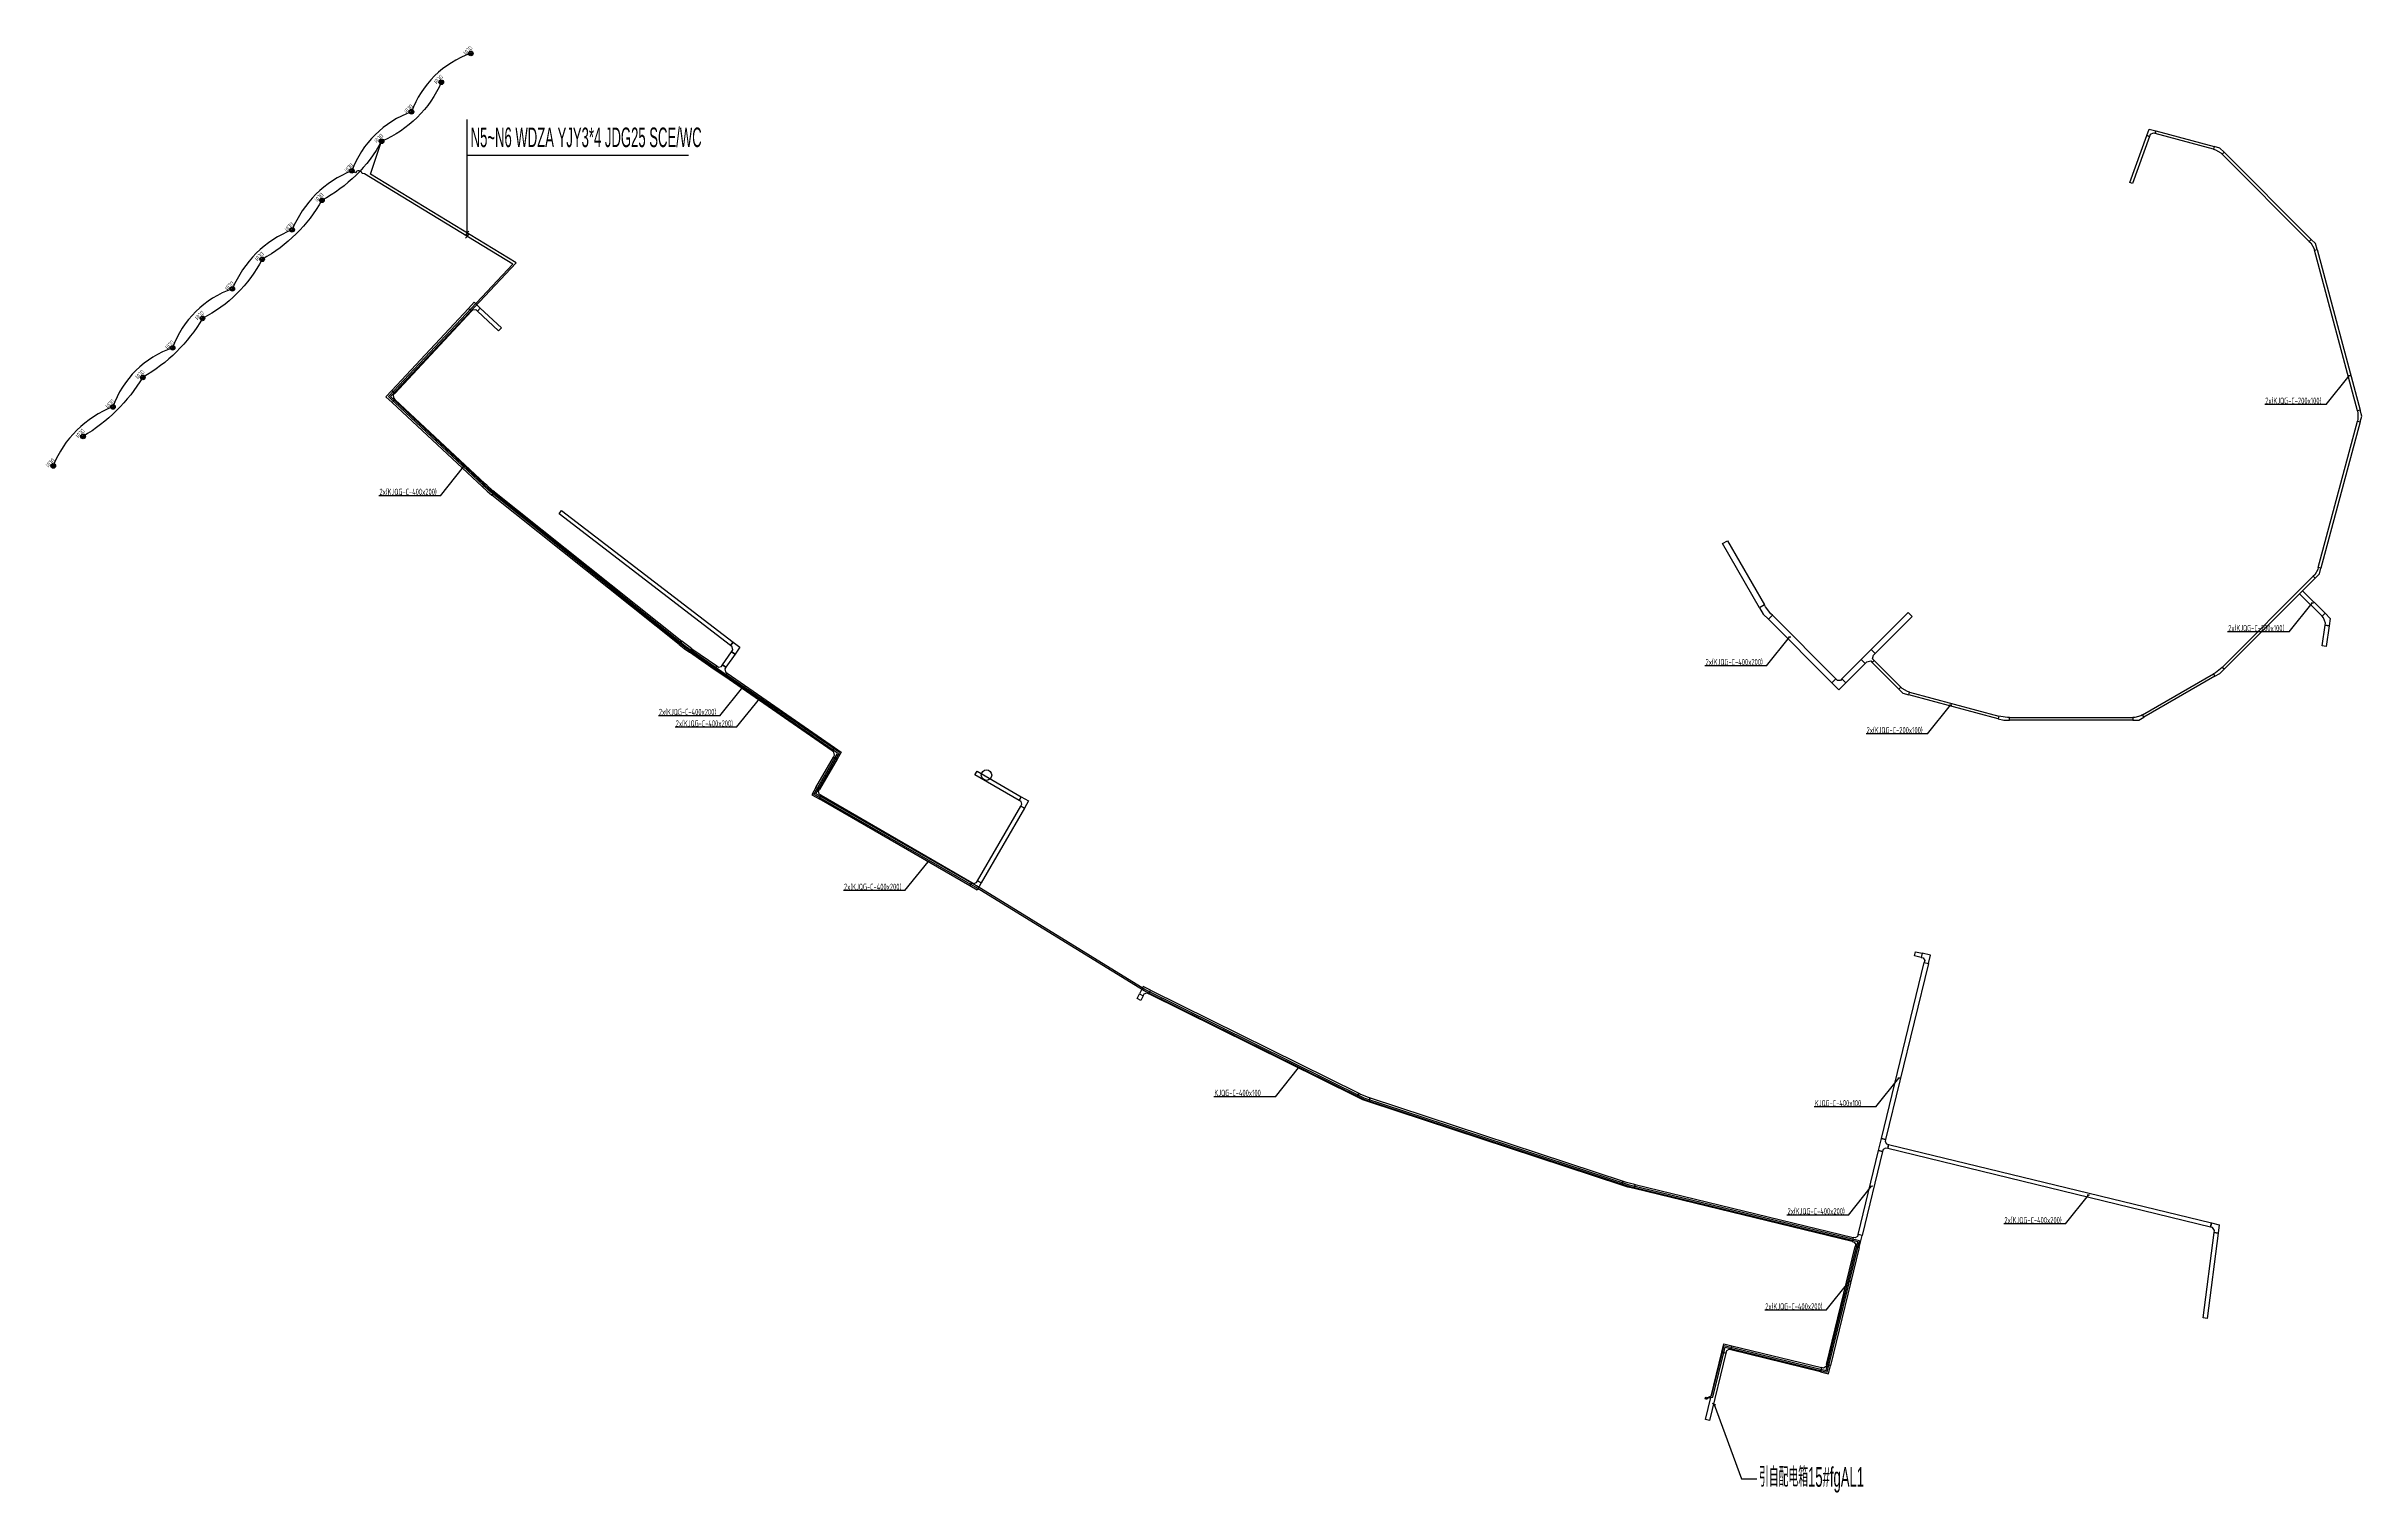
# Model space of a CAD drawing. Header units: inches. Extents: x 157503 to 1975928, y -20120 to 125851.
# Drawn here: x 1810406 to 1975928, y -13944 to 89402 of the extents above; entities that cross this region are included whole.
import ezdxf
from ezdxf import colors
from ezdxf.entities.mleader import LeaderData, LeaderLine
from ezdxf.enums import TextEntityAlignment as Align
from ezdxf.math import Vec2, Vec3

# ---------------------------------------------------------------- set-up
doc = ezdxf.new("R2010")
doc.units = ezdxf.units.IN
doc.header["$MEASUREMENT"] = 0
doc.layers.get('0').update_dxf_attribs({"color": 253})
for name, color, linetype in [('0-DL01', 1, 'Continuous'), ('0-L-灯具', 1, 'Continuous'), ('0-L-电箱', 90, 'Continuous'), ('0-LIGHT-TXT', 90, 'Continuous'), ('CABLETRAY', 4, 'Continuous'), ('LT-220V', 5, 'Continuous'), ('电-电力-线槽标注', 225, 'Continuous')]:
    doc.layers.add(name, color=color, linetype=linetype)
doc.styles.add('-宋体', font='xd-hzs.shx', dxfattribs={"width": 0.8, "bigfont": 'xd-hztxt.shx'})
doc.styles.add('GBZITI', font='gbenor.shx', dxfattribs={"height": 350, "bigfont": 'gbcbig.shx'})
doc.styles.add('SMDEI', font='smsim.shx', dxfattribs={"width": 0.75, "bigfont": 'smfs.shx'})
doc.styles.get("Standard").update_dxf_attribs({"font": 'arial.ttf'})

# ---------------------------------------------------------------- blocks, each defined once
blk = doc.blocks.new('DL01')
at = {"layer": '0-DL01'}
for p, q in [((-89, -89), (89, 89)), ((89, -89), (-89, 89))]:
    blk.add_line(p, q, dxfattribs=at)
for radius in [165, 126]:
    blk.add_circle((0, 0), radius, dxfattribs=at)
at = {"layer": '0-DL01', "style": 'GBZITI', "width": 0.8}
blk.add_text('DL01', height=300, dxfattribs=at).set_placement((0, -450, 0), align=Align.CENTER)
blk = doc.blocks.new('引入')
at = {"layer": '0-L-电箱', "lineweight": -2}
h = blk.add_hatch(color=256, dxfattribs=at)
h.dxf.hatch_style = 1
h.paths.add_polyline_path([(-75, 0, 1), (75, 0, 1)])
blk.add_lwpolyline([(709, -533, 0, 0, 0), (432, -324, 200, 0, 0), (0, 0, 0, 0, 0)], format="xyseb", dxfattribs=at)
blk.add_circle((0, 0), 75, dxfattribs=at)
blk = doc.blocks.new('_Oblique')
at = {"color": 0, "linetype": 'ByBlock', "lineweight": -2}
blk.add_line((-0.5, -0.5), (0.5, 0.5), dxfattribs=at)
blk = doc.blocks.new('A$Ca65ba51a')
at = {"layer": 'CABLETRAY', "color": 8}
for p, q in [((21260, 78752), (22477, 82098)), ((22665, 82030), (21448, 78684)), ((22477, 82098), (22645, 82560)), ((22665, 82030), (22477, 82098)), ((22477, 82098), (22665, 82030)), ((22645, 82560), (23120, 82433)), ((22716, 82171), (22665, 82030)), ((22923, 82278), (22716, 82171)), ((23068, 82240), (22923, 82278)), ((23120, 82433), (23068, 82240)), ((23068, 82240), (23120, 82433)), ((27237, 81123), (23068, 82240)), ((23120, 82433), (27288, 81316)), ((27288, 81316), (27237, 81123)), ((27288, 81316), (27237, 81123)), ((27237, 81123), (27381, 81084)), ((27701, 81205), (27288, 81316)), ((28002, 80904), (27701, 81205)), ((27381, 81084), (27755, 80868)), ((27755, 80868), (27861, 80762)), ((27861, 80762), (28002, 80904)), ((27861, 80762), (28002, 80904)), ((34088, 74535), (27861, 80762)), ((28002, 80904), (34229, 74677)), ((21448, 78684), (21260, 78752)), ((34229, 74677), (34088, 74535)), ((34229, 74677), (34088, 74535)), ((34088, 74535), (34194, 74429)), ((34531, 74375), (34229, 74677)), ((34194, 74429), (34409, 74056)), ((34409, 74056), (34448, 73911)), ((34448, 73911), (34641, 73963)), ((34448, 73911), (34641, 73963)), ((37528, 62417), (34448, 73911)), ((34641, 73963), (34531, 74375)), ((34641, 73963), (37721, 62468)), ((-103001, 63875), (-97511, 69747)), ((-97291, 69542), (-102782, 63670)), ((-97101, 70185), (-97511, 69747)), ((-97511, 69747), (-97291, 69542)), ((-97511, 69747), (-97291, 69542)), ((-97291, 69542), (-97189, 69651)), ((-97189, 69651), (-96977, 69658)), ((-96663, 69775), (-97101, 70185)), ((-96977, 69658), (-96867, 69556)), ((-96867, 69556), (-96663, 69775)), ((-96867, 69556), (-96663, 69775)), ((-95354, 68141), (-96867, 69556)), ((-96663, 69775), (-95149, 68360)), ((-95149, 68360), (-95354, 68141)), ((-103411, 63437), (-103001, 63875)), ((-102973, 63027), (-103411, 63437)), ((-103001, 63875), (-102782, 63670)), ((-102782, 63670), (-103001, 63875)), ((-102768, 63246), (-102973, 63027)), ((-102973, 63027), (-102768, 63246)), ((-96518, 56991), (-102973, 63027)), ((-102782, 63670), (-102884, 63561)), ((-102884, 63561), (-102877, 63349)), ((-102877, 63349), (-102768, 63246)), ((-102768, 63246), (-96313, 57210)), ((34726, 51240), (37528, 61696)), ((37721, 61644), (34920, 51188)), ((37721, 62468), (37528, 62417)), ((37721, 62468), (37528, 62417)), ((37528, 62417), (37567, 62272)), ((37567, 61841), (37528, 61696)), ((37528, 61696), (37721, 61644)), ((37528, 61696), (37721, 61644)), ((37567, 62272), (37567, 61841)), ((37832, 62056), (37721, 62468)), ((37721, 61644), (37832, 62056)), ((-96313, 57210), (-96518, 56991)), ((-96313, 57210), (-96518, 56991)), ((-96518, 56991), (-96185, 56680)), ((-96204, 57108), (-96313, 57210)), ((-95759, 56724), (-96204, 57108)), ((-96185, 56680), (-95829, 56396)), ((-95829, 56396), (-95642, 56630)), ((-95829, 56396), (-95642, 56630)), ((-82444, 45728), (-95829, 56396)), ((-95642, 56630), (-95759, 56724)), ((-95642, 56630), (-82257, 45962)), ((-91036, 55062), (-90854, 55300)), ((-78767, 45656), (-91036, 55062)), ((-90854, 55300), (-78585, 45894)), ((-7854, 52940), (-7508, 53140)), ((-7508, 53140), (-4865, 48563)), ((-5212, 48363), (-7854, 52940)), ((27849, 44099), (34366, 50616)), ((34507, 50474), (27991, 43958)), ((34472, 50722), (34366, 50616)), ((34366, 50616), (34507, 50474)), ((34366, 50616), (34507, 50474)), ((34688, 51095), (34472, 50722)), ((34507, 50474), (34809, 50776)), ((34726, 51240), (34688, 51095)), ((34920, 51188), (34726, 51240)), ((34920, 51188), (34726, 51240)), ((34809, 50776), (34920, 51188)), ((-4865, 48563), (-5212, 48363)), ((-4865, 48563), (-5212, 48363)), ((-5212, 48363), (-4948, 47907)), ((-4790, 48433), (-4865, 48563)), ((-4399, 47924), (-4790, 48433)), ((2765, 45370), (5404, 48008)), ((5404, 48008), (5687, 47726)), ((33394, 49361), (33606, 49573)), ((35003, 47751), (33394, 49361)), ((33606, 49573), (35215, 47963)), ((-4948, 47907), (-4576, 47535)), ((-4576, 47535), (-4293, 47818)), ((-4576, 47535), (-4293, 47818)), ((-35, 42994), (-4576, 47535)), ((-4293, 47818), (-4399, 47924)), ((-4293, 47818), (248, 43277)), ((5687, 47726), (3048, 45087)), ((35003, 47751), (35215, 47963)), ((35215, 47963), (35003, 47751)), ((35109, 47645), (35003, 47751)), ((35006, 45631), (35216, 47115)), ((35237, 47263), (35109, 47645)), ((35215, 47963), (35586, 47592)), ((35216, 47115), (35237, 47263)), ((35513, 47073), (35216, 47115)), ((35216, 47115), (35513, 47073)), ((35513, 47073), (35303, 45589)), ((35586, 47592), (35513, 47073)), ((-82257, 45962), (-82444, 45728)), ((-82257, 45962), (-82444, 45728)), ((-82444, 45728), (-82088, 45444)), ((-82139, 45869), (-82257, 45962)), ((-81666, 45517), (-82139, 45869)), ((-82088, 45444), (-81713, 45185)), ((-81713, 45185), (-81543, 45432)), ((-81713, 45185), (-81543, 45432)), ((-79935, 43955), (-81713, 45185)), ((-81543, 45432), (-81666, 45517)), ((-81543, 45432), (-79765, 44202)), ((-79347, 44278), (-78698, 45217)), ((-78451, 45046), (-79101, 44108)), ((-78767, 45656), (-78585, 45894)), ((-78585, 45894), (-78767, 45656)), ((-78648, 45565), (-78767, 45656)), ((-78698, 45217), (-78613, 45340)), ((-78698, 45217), (-78451, 45046)), ((-78451, 45046), (-78698, 45217)), ((-78613, 45340), (-78648, 45565)), ((-78585, 45894), (-78114, 45534)), ((-78114, 45534), (-78451, 45046)), ((2765, 45370), (2058, 44663)), ((3048, 45087), (2765, 45370)), ((3048, 45087), (2765, 45370)), ((2871, 44698), (2942, 44981)), ((2977, 44592), (2871, 44698)), ((2942, 44981), (3048, 45087)), ((35303, 45589), (35006, 45631)), ((-79765, 44202), (-79935, 43955)), ((-79935, 43955), (-79765, 44202)), ((-79195, 43443), (-79935, 43955)), ((-79765, 44202), (-79641, 44117)), ((-79641, 44117), (-79433, 44155)), ((-79433, 44155), (-79347, 44278)), ((-79347, 44278), (-79101, 44108)), ((-79101, 44108), (-79347, 44278)), ((-79195, 43443), (-79025, 43690)), ((-79025, 43690), (-79195, 43443)), ((-71521, 38135), (-79195, 43443)), ((-79101, 44108), (-79186, 43984)), ((-79186, 43984), (-79148, 43775)), ((-79148, 43775), (-79025, 43690)), ((-79025, 43690), (-71350, 38382)), ((248, 43277), (-35, 42994)), ((248, 43277), (-35, 42994)), ((354, 43171), (248, 43277)), ((566, 43171), (354, 43171)), ((672, 43277), (566, 43171)), ((672, 43277), (2058, 44663)), ((955, 42994), (672, 43277)), ((955, 42994), (672, 43277)), ((2341, 44380), (955, 42994)), ((2058, 44663), (2341, 44380)), ((2058, 44663), (2341, 44380)), ((2341, 44380), (2447, 44486)), ((2447, 44486), (2730, 44557)), ((2730, 44557), (2836, 44451)), ((2836, 44451), (2977, 44592)), ((2836, 44451), (2977, 44592)), ((4738, 42548), (2836, 44451)), ((2977, 44592), (4880, 42690)), ((22169, 40704), (27241, 43632)), ((27341, 43459), (22269, 40531)), ((27371, 43707), (27241, 43632)), ((27241, 43632), (27341, 43459)), ((27241, 43632), (27341, 43459)), ((27341, 43459), (27698, 43665)), ((27743, 43993), (27371, 43707)), ((27698, 43665), (27991, 43958)), ((27849, 44099), (27743, 43993)), ((27991, 43958), (27849, 44099)), ((27991, 43958), (27849, 44099)), ((-35, 42994), (460, 42499)), ((460, 42499), (955, 42994)), ((4880, 42690), (4738, 42548)), ((4880, 42690), (4738, 42548)), ((4738, 42548), (5040, 42246)), ((4986, 42583), (4880, 42690)), ((5359, 42368), (4986, 42583)), ((5040, 42246), (5453, 42136)), ((5504, 42329), (5359, 42368)), ((5453, 42136), (5504, 42329)), ((5453, 42136), (5504, 42329)), ((11840, 40424), (5453, 42136)), ((5504, 42329), (11892, 40617)), ((11892, 40617), (11840, 40424)), ((11892, 40617), (11840, 40424)), ((11840, 40424), (12239, 40317)), ((12037, 40579), (11892, 40617)), ((12503, 40517), (12037, 40579)), ((12239, 40317), (12653, 40317)), ((12653, 40517), (12503, 40517)), ((12653, 40317), (12653, 40517)), ((12653, 40317), (12653, 40517)), ((12653, 40517), (21473, 40517)), ((21473, 40317), (12653, 40317)), ((21623, 40517), (21473, 40517)), ((21473, 40517), (21473, 40317)), ((21473, 40517), (21473, 40317)), ((21473, 40317), (21899, 40317)), ((22039, 40629), (21623, 40517)), ((21899, 40317), (22269, 40531)), ((22169, 40704), (22039, 40629)), ((22269, 40531), (22169, 40704)), ((22269, 40531), (22169, 40704)), ((-71521, 38135), (-71350, 38382)), ((-71350, 38382), (-71521, 38135)), ((-71398, 38050), (-71521, 38135)), ((-71350, 38382), (-70867, 38048)), ((-72672, 35521), (-71421, 37688)), ((-71161, 37538), (-72412, 35371)), ((-71421, 37688), (-71346, 37818)), ((-71161, 37538), (-71421, 37688)), ((-71421, 37688), (-71161, 37538)), ((-71346, 37818), (-71398, 38050)), ((-70867, 38048), (-71161, 37538)), ((-61306, 36425), (-61156, 36684)), ((-58140, 34597), (-61306, 36425)), ((-61156, 36684), (-57990, 34857)), ((-72672, 35521), (-72972, 35002)), ((-72972, 35002), (-72452, 34702)), ((-72412, 35371), (-72672, 35521)), ((-72412, 35371), (-72672, 35521)), ((-72487, 35242), (-72412, 35371)), ((-72432, 35037), (-72487, 35242)), ((-72452, 34702), (-72302, 34962)), ((-72452, 34702), (-72302, 34962)), ((-72302, 34962), (-72432, 35037)), ((-72302, 34962), (-61523, 28738)), ((-58140, 34597), (-57990, 34857)), ((-57990, 34857), (-58140, 34597)), ((-57990, 34857), (-57471, 34557)), ((-61673, 28478), (-72452, 34702)), ((-61113, 28848), (-58030, 34187)), ((-57771, 34037), (-60853, 28698)), ((-58010, 34522), (-58140, 34597)), ((-58030, 34187), (-57955, 34317)), ((-58030, 34187), (-57771, 34037)), ((-57771, 34037), (-58030, 34187)), ((-57955, 34317), (-58010, 34522)), ((-57471, 34557), (-57771, 34037)), ((-61523, 28738), (-61673, 28478)), ((-61673, 28478), (-61523, 28738)), ((-61153, 28178), (-61673, 28478)), ((-61523, 28738), (-61393, 28663)), ((-61393, 28663), (-61188, 28718)), ((-61188, 28718), (-61113, 28848)), ((-60853, 28698), (-61153, 28178)), ((-60853, 28698), (-61113, 28848)), ((-61113, 28848), (-60853, 28698)), ((5868, 23490), (5939, 23782)), ((6341, 23375), (5868, 23490)), ((5939, 23782), (6412, 23667)), ((6412, 23667), (6341, 23375)), ((6412, 23667), (6341, 23375)), ((6341, 23375), (6487, 23340)), ((6995, 23525), (6412, 23667)), ((6487, 23340), (6597, 23159)), ((6853, 22942), (6995, 23525)), ((3504, 10441), (6562, 23013)), ((6853, 22942), (3795, 10370)), ((6597, 23159), (6562, 23013)), ((6562, 23013), (6853, 22942)), ((6562, 23013), (6853, 22942)), ((-49708, 20437), (-49546, 20765)), ((-49439, 20304), (-49708, 20437)), ((-49280, 21303), (-49546, 20765)), ((-49546, 20765), (-49277, 20632)), ((-49546, 20765), (-49277, 20632)), ((-49277, 20632), (-49439, 20304)), ((-48742, 21037), (-49280, 21303)), ((-49277, 20632), (-49211, 20766)), ((-49211, 20766), (-49010, 20834)), ((-49010, 20834), (-48875, 20768)), ((-48875, 20768), (-48742, 21037)), ((-48875, 20768), (-48742, 21037)), ((-33997, 13405), (-48875, 20768)), ((-48742, 21037), (-33864, 13674)), ((-33997, 13405), (-33864, 13674)), ((-33864, 13674), (-33997, 13405)), ((-33584, 13201), (-33997, 13405)), ((-33864, 13674), (-33730, 13608)), ((-33730, 13608), (-33195, 13389)), ((-33195, 13389), (-33053, 13342)), ((-33053, 13342), (-33147, 13057)), ((-33147, 13057), (-33053, 13342)), ((-33053, 13342), (-14960, 7395)), ((-33147, 13057), (-33584, 13201)), ((-15053, 7110), (-33147, 13057)), ((3291, 9566), (3504, 10441)), ((3795, 10370), (3504, 10441)), ((3504, 10441), (3795, 10370)), ((3795, 10370), (3760, 10224)), ((3760, 10224), (3870, 10043)), ((3870, 10043), (4016, 10008)), ((4016, 10008), (3945, 9716)), ((3945, 9716), (4016, 10008)), ((4016, 10008), (27084, 4397)), ((1836, 3583), (3291, 9566)), ((3583, 9495), (2127, 3512)), ((3583, 9495), (3291, 9566)), ((3291, 9566), (3583, 9495)), ((3618, 9641), (3583, 9495)), ((3799, 9752), (3618, 9641)), ((3945, 9716), (3799, 9752)), ((27013, 4105), (3945, 9716)), ((-15053, 7110), (-14960, 7395)), ((-14960, 7395), (-15053, 7110)), ((-14620, 6968), (-15053, 7110)), ((-14960, 7395), (-14817, 7348)), ((-14817, 7348), (-14252, 7187)), ((-14177, 6860), (-14620, 6968)), ((-14252, 7187), (-14106, 7151)), ((-14106, 7151), (-14177, 6860)), ((-14177, 6860), (-14106, 7151)), ((1402, 3070), (-14177, 6860)), ((-14106, 7151), (1473, 3362)), ((1473, 3362), (1402, 3070)), ((1473, 3362), (1402, 3070)), ((1619, 3327), (1473, 3362)), ((1800, 3437), (1619, 3327)), ((1836, 3583), (1800, 3437)), ((2127, 3512), (1836, 3583)), ((2127, 3512), (1836, 3583)), ((1914, 2637), (2127, 3512)), ((26488, -2391), (27279, 3717)), ((27577, 3679), (26785, -2430)), ((27013, 4105), (27084, 4397)), ((27084, 4397), (27013, 4105)), ((27159, 4070), (27013, 4105)), ((27084, 4397), (27652, 4258)), ((27299, 3866), (27159, 4070)), ((27279, 3717), (27299, 3866)), ((27577, 3679), (27279, 3717)), ((27279, 3717), (27577, 3679)), ((27652, 4258), (27577, 3679)), ((-426, -5717), (1623, 2708)), ((1914, 2637), (-135, -5788)), ((1402, 3070), (1548, 3035)), ((1548, 3035), (1658, 2854)), ((1658, 2854), (1623, 2708)), ((1623, 2708), (1914, 2637)), ((1623, 2708), (1914, 2637)), ((26785, -2430), (26488, -2391)), ((-9087, -9648), (-7913, -4822)), ((-7622, -4893), (-8796, -9719)), ((-7913, -4822), (-7771, -4239)), ((-7622, -4893), (-7913, -4822)), ((-7913, -4822), (-7622, -4893)), ((-7771, -4239), (-7188, -4381)), ((-7586, -4747), (-7622, -4893)), ((-7405, -4637), (-7586, -4747)), ((-7259, -4672), (-7405, -4637)), ((-7188, -4381), (-7259, -4672)), ((-7259, -4672), (-7188, -4381)), ((-860, -6229), (-7259, -4672)), ((-7188, -4381), (-789, -5937)), ((-789, -5937), (-860, -6229)), ((-789, -5937), (-860, -6229)), ((-860, -6229), (-277, -6371)), ((-643, -5973), (-789, -5937)), ((-462, -5863), (-643, -5973)), ((-426, -5717), (-462, -5863)), ((-135, -5788), (-426, -5717)), ((-135, -5788), (-426, -5717)), ((-277, -6371), (-135, -5788)), ((-8796, -9719), (-9087, -9648))]:
    blk.add_line(p, q, dxfattribs=at)
at = {"layer": '电-电力-线槽标注'}
for p, q in [((35294, 62880), (36944, 64934)), ((37027, 64941), (36861, 64927)), ((35294, 62880), (30897, 62880)), ((-99515, 56367), (-97866, 58421)), ((-97783, 58428), (-97949, 58414)), ((-99515, 56367), (-103913, 56367)), ((32647, 46630), (34296, 48684)), ((34379, 48691), (34213, 48677)), ((32647, 46630), (28249, 46630)), ((-4716, 44207), (-3067, 46261)), ((-2984, 46268), (-3150, 46254)), ((-4716, 44207), (-9114, 44207)), ((-79540, 40638), (-77890, 42693)), ((-78340, 39818), (-76690, 41872)), ((-77807, 42700), (-77973, 42686)), ((-76607, 41879), (-76773, 41865)), ((6796, 39341), (8445, 41395)), ((8528, 41402), (8362, 41388)), ((-79540, 40638), (-83937, 40638)), ((-78340, 39818), (-82737, 39818)), ((6796, 39341), (2398, 39341)), ((-66305, 28146), (-64656, 30201)), ((-64573, 30208), (-64739, 30194)), ((-66305, 28146), (-70703, 28146)), ((-39829, 13421), (-38180, 15475)), ((-38097, 15482), (-38263, 15468)), ((-39829, 13421), (-44227, 13421)), ((3094, 12687), (4744, 14741)), ((4827, 14748), (4661, 14734)), ((3094, 12687), (-1303, 12687)), ((1145, 4964), (2795, 7018)), ((2878, 7025), (2711, 7012)), ((16649, 4328), (18299, 6383)), ((18382, 6390), (18216, 6376)), ((1145, 4964), (-3252, 4964)), ((16649, 4328), (12252, 4328)), ((-449, -1836), (1200, 219)), ((1283, 226), (1117, 212)), ((-449, -1836), (-4847, -1836))]:
    blk.add_line(p, q, dxfattribs=at)
at = {"layer": '电-电力-线槽标注', "style": '-宋体', "width": 0.7}
for s, p in [('2x(KJQG-C-200x100)', (30935, 62927)), ('2x(KJQG-C-400x200)', (-103874, 56414)), ('2x(KJQG-C-200x100)', (28288, 46677)), ('2x(KJQG-C-400x200)', (-9075, 44254)), ('2x(KJQG-C-400x200)', (-83899, 40686)), ('2x(KJQG-C-400x200)', (-82699, 39866)), ('2x(KJQG-C-200x100)', (2437, 39388)), ('2x(KJQG-C-400x200)', (-70665, 28194)), ('KJQG-C-400x100', (-44188, 13468)), ('KJQG-C-400x100', (-1265, 12734)), ('2x(KJQG-C-400x200)', (-3214, 5012)), ('2x(KJQG-C-400x200)', (12290, 4376)), ('2x(KJQG-C-400x200)', (-4808, -1788))]:
    blk.add_text(s, height=450, dxfattribs=at).set_placement(p)

msp = doc.modelspace()

# ---------------------------------------------------------------- linework, layer by layer
msp.add_circle((1877617, 37326), 373)
at = {"layer": '0-LIGHT-TXT', "color": 7}
for points in [[(1840494, 75828), (1840494, 75828), (1840494, 84173)], [(1840494, 81619), (1856304, 81619)], [(1840615, 76202), (1840374, 75923)], [(1840615, 75968), (1840374, 75689)]]:
    msp.add_lwpolyline(points, dxfattribs=at)
at = {"layer": 'LT-220V'}
for points in [[(1840753, 88898, 0.2235514), (1836509, 84725, 0.2189672), (1832241, 80508, 0.2004783), (1827974, 76290, 0.2017633), (1823705, 72073, 0.2285708), (1819438, 67856, 0.2327529), (1815170, 63639, 0.2081688), (1810891, 59425, 0.2124521)], [(1838643, 86834, -0.1914473), (1834375, 82616, -0.1449983), (1830107, 78399, -0.1375634), (1825839, 74182, -0.1561166), (1821572, 69964, -0.1305306), (1817304, 65747, -0.1225208), (1813036, 61530, 10.2091275)], [(1929077, -7200), (1929449, -7026), (1930344, -3428), (1937634, -5212), (1939911, 3974), (1923558, 7933), (1904588, 14143), (1888881, 21919), (1876843, 29319), (1865406, 35869), (1865267, 35943), (1866974, 38904), (1858651, 44633), (1856044, 46444), (1842032, 57665), (1834973, 64274), (1834858, 64375), (1843766, 73837), (1833161, 80292), (1832993, 80309, 0.6999743), (1832505, 80361), (1832241, 80508)]]:
    msp.add_lwpolyline(points, format="xyb", dxfattribs=at)
msp.add_lwpolyline([(1929077, -7200), (1929531, -7112), (1930417, -3549), (1937707, -5332), (1940032, 4047), (1923586, 8029), (1904626, 14236), (1888930, 22007), (1876894, 29405), (1865454, 35957), (1865406, 35983), (1867107, 38934), (1858707, 44715), (1856104, 46524), (1842098, 57741), (1835040, 64348), (1835002, 64381), (1843994, 73932), (1833575, 80274), (1834375, 82616)], dxfattribs=at)

# ---------------------------------------------------------------- block references
msp.add_blockref('A$Ca65ba51a', (1938096, 928))
at = {"layer": '0-DL01', "rotation": 224.4763003328418}
for p in [(1840753, 88898), (1838643, 86834), (1836509, 84725), (1834375, 82616), (1832241, 80508), (1830107, 78399), (1827973, 76290), (1825839, 74182), (1823705, 72073), (1821572, 69964), (1819438, 67856), (1817304, 65747), (1815170, 63639), (1813036, 61530), (1810902, 59421)]:
    msp.add_blockref('DL01', p, dxfattribs=at)
at = {"layer": '0-L-灯具', "rotation": 358.9225116961844}
msp.add_blockref('引入', (1929077, -7200), dxfattribs=at)

# ---------------------------------------------------------------- texts
at = {"layer": '0-LIGHT-TXT', "color": 7, "style": 'SMDEI', "width": 0.5}
for s, p in [('N5~N6 WDZA YJY3*4 JDG25 SCE/WC', (1840740, 82200)), ('引自配电箱15#fgAL1 ', (1932848, -13522))]:
    msp.add_text(s, height=1400, dxfattribs=at).set_placement(p)

# ---------------------------------------------------------------- leaders
at = {"layer": '0-LIGHT-TXT', "color": 7}
ml = msp.add_multileader_mtext('Standard', dxfattribs=at)
ml.set_content('', color=7)
ml.set_leader_properties()
ml.set_arrow_properties(name='OBLIQUE')
ml.build(insert=Vec2(0, 0))
ml.multileader.update_dxf_attribs({"text_right_attachment_type": 6, "dogleg_length": 0.36, "arrow_head_size": 200})
ctx = ml.context
ctx.base_point, ctx.char_height, ctx.arrow_head_size, ctx.landing_gap_size, ctx.plane_origin = Vec3(1932696, -12959), 0.18, 200, 0.09, Vec3(1930748, -14948)
ctx.right_attachment = 6
notes = []
notes.append((ctx, [(0, (1, 1, 0), (1931601, -12959), (1, 0), 1095, [(0, [(1929639, -7639)], 0, [])])]))
ctx.mtext.insert, ctx.mtext.flow_direction = Vec3(1932696, -12959), 5
for ctx, leaders in notes:
    for number, flags, end, landing, length, lines in leaders:
        leader = LeaderData()
        leader.index, (leader.has_last_leader_line, leader.has_dogleg_vector, leader.attachment_direction) = number, flags
        leader.last_leader_point, leader.dogleg_vector, leader.dogleg_length = Vec3(end), Vec3(landing), length
        for number, points, colour, breaks in lines:
            line = LeaderLine()
            line.index, line.vertices, line.color, line.breaks = number, Vec3.list(points), colors.encode_raw_color(colour), breaks
            leader.lines.append(line)
        ctx.leaders.append(leader)

doc.saveas('drawing.dxf')
